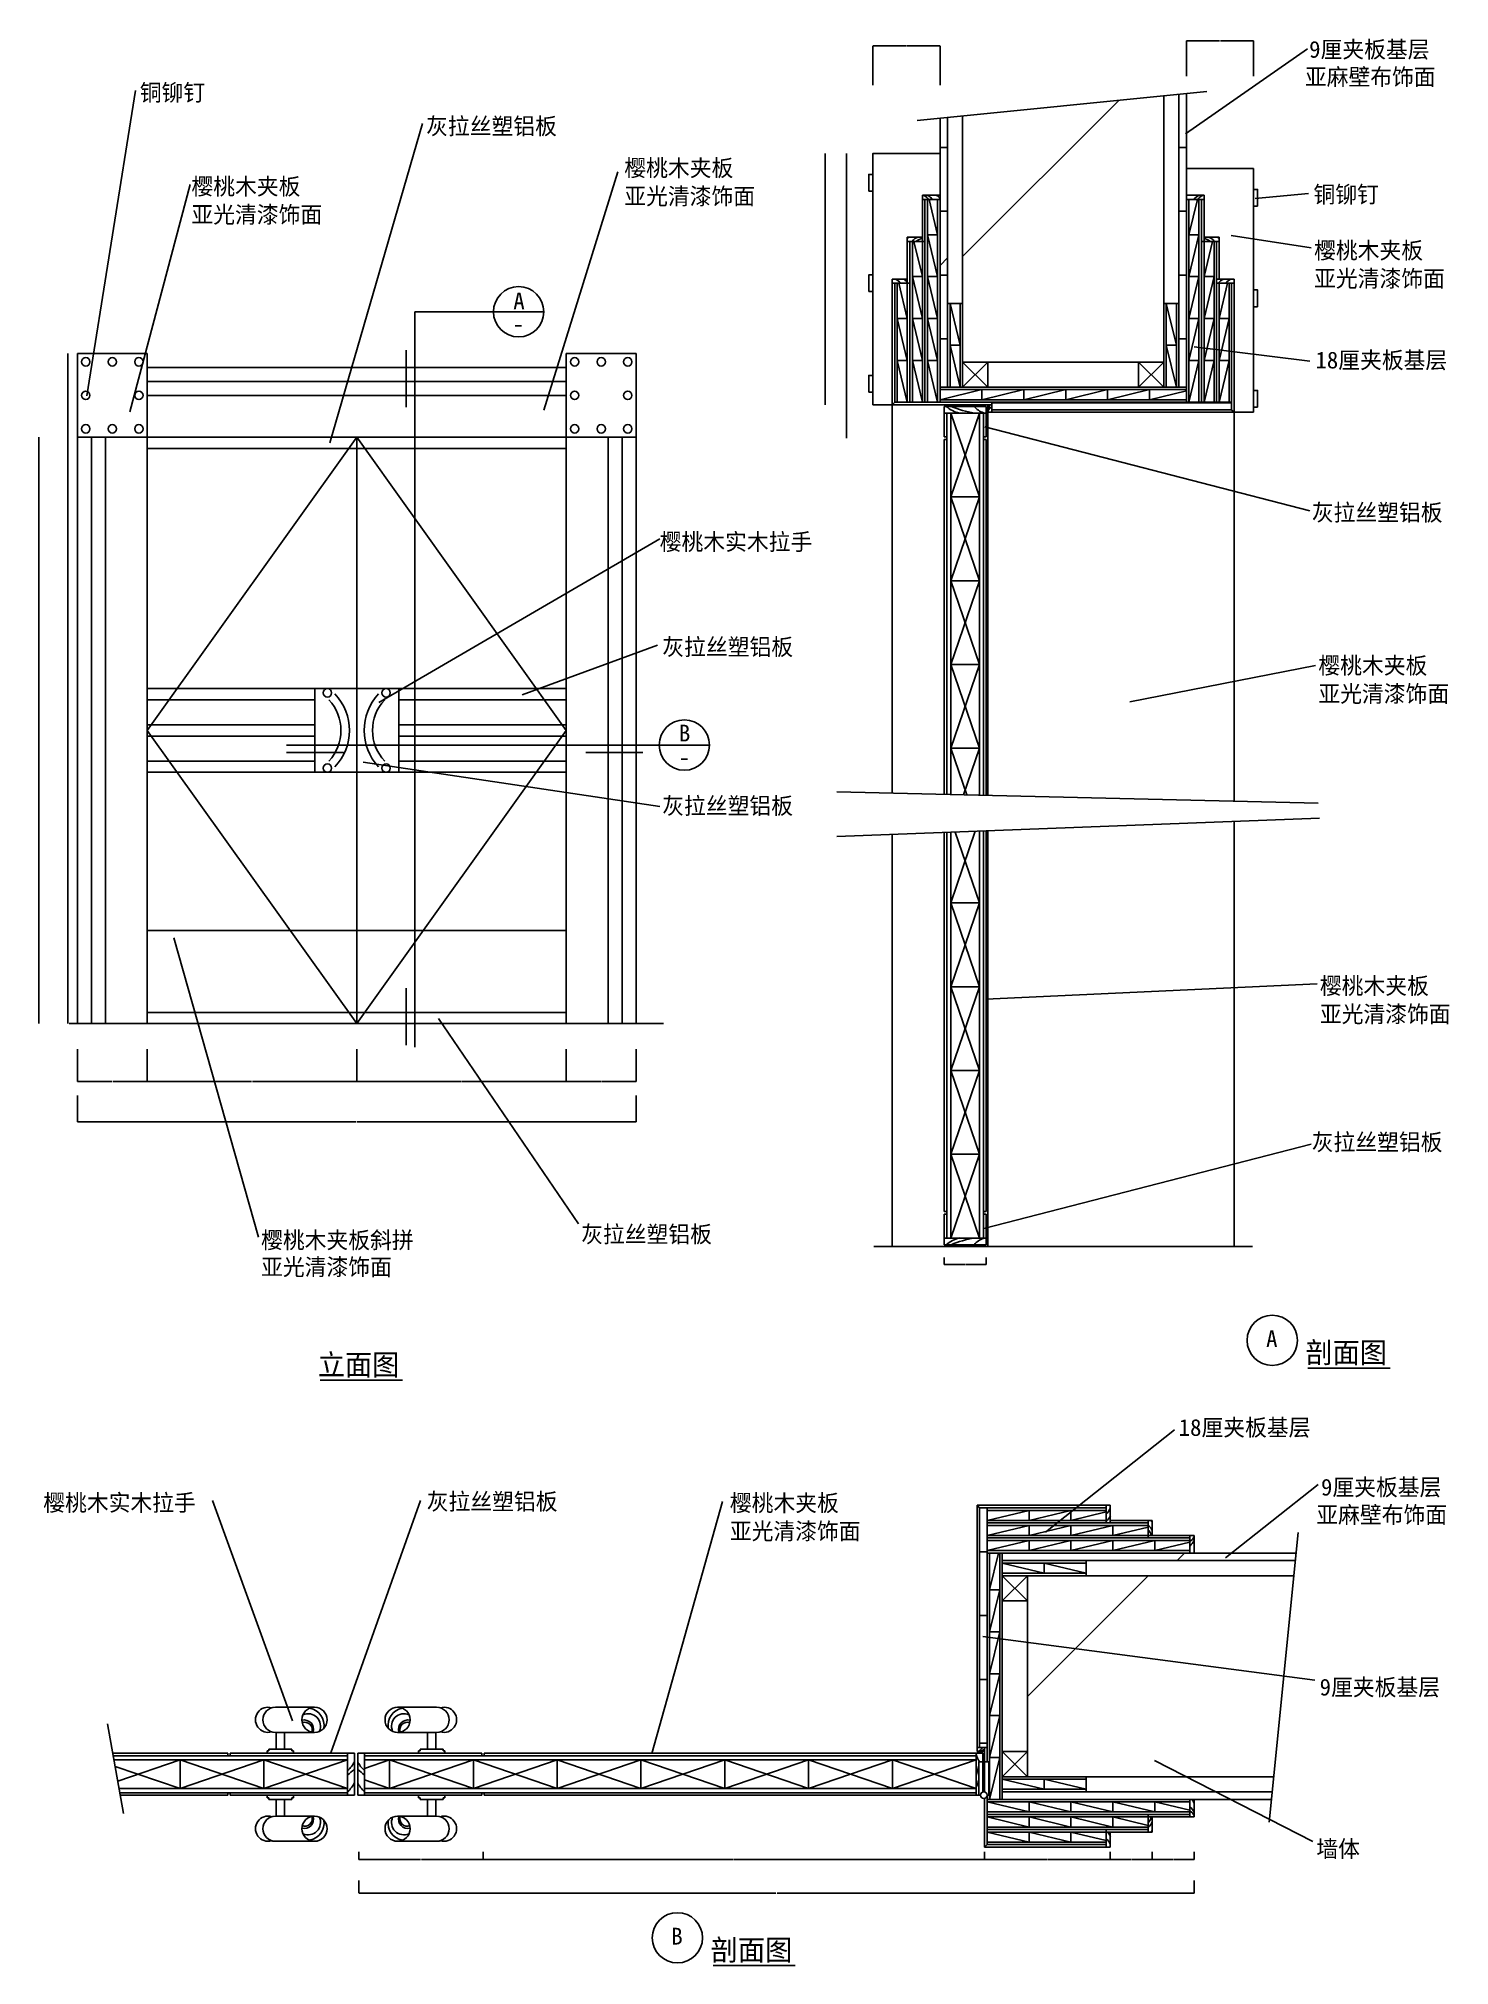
# Model space of a CAD drawing. Header units: metres. Extents: x 237 to 5287, y 119 to 7019.
import ezdxf

# ---------------------------------------------------------------- set-up
doc = ezdxf.new("R2010")
doc.units = ezdxf.units.M
for name, color, linetype in [('2', 2, 'Continuous'), ('3', 3, 'Continuous'), ('4', 4, 'Continuous'), ('7', 7, 'Continuous'), ('BH', 3, 'Continuous'), ('DIM', 3, 'Continuous'), ('TEXT', 3, 'Continuous')]:
    doc.layers.add(name, color=color, linetype=linetype)
doc.dimstyles.get("Standard").update_dxf_attribs({"dimtxt": 2.5, "dimasz": 2.5, "dimexe": 1.25, "dimexo": 0.625, "dimtad": 1, "dimcen": 2.5, "dimazin": 3, "dimtfac": 1, "dimtmove": 0, "dimatfit": 3})

msp = doc.modelspace()

# ---------------------------------------------------------------- texts
at = {"layer": 'DIM'}
for s, p in [('A', (1935.9, 6049.88)), ('-', (1933.57, 5967.71)), ('B', (2528.7, 4502.12)), ('-', (2528.04, 4415.42))]:
    msp.add_text(s, height=60, dxfattribs=at).set_placement(p)
at = {"layer": 'TEXT'}
for s, height, p in [('9厘夹板基层', 60, (4784.71, 6950.59)), ('亚麻壁布饰面', 60, (4769.57, 6851.92)), ('铜铆钉', 60, (598.8, 6795.78)), ('灰拉丝塑铝板', 60, (1623.91, 6675.72)), ('樱桃木夹板', 60, (2333.43, 6525.81)), ('樱桃木夹板', 60, (783.86, 6459.94)), ('亚光清漆饰面', 60, (2333.43, 6424.69)), ('铜铆钉', 60, (4800.28, 6431.32)), ('亚光清漆饰面', 60, (783.86, 6358.81)), ('樱桃木夹板', 60, (4802.55, 6230.88)), ('亚光清漆饰面', 60, (4802.55, 6129.75)), ('18厘夹板基层', 60, (4807.27, 5838.04)), ('灰拉丝塑铝板', 60, (4794.3, 5292.3)), ('樱桃木实木拉手', 60, (2460.08, 5186.95)), ('灰拉丝塑铝板', 60, (2469.35, 4810.8)), ('樱桃木夹板', 60, (4817.9, 4744.22)), ('亚光清漆饰面', 60, (4817.9, 4643.09)), ('灰拉丝塑铝板', 60, (2469.05, 4241.99)), ('樱桃木夹板', 60, (4823.23, 3597.25)), ('亚光清漆饰面', 60, (4823.23, 3496.12)), ('灰拉丝塑铝板', 60, (4793.95, 3037.49)), ('灰拉丝塑铝板', 60, (2178.93, 2707.71)), ('樱桃木夹板斜拼', 60, (1033.13, 2686.71)), ('亚光清漆饰面', 60, (1033.13, 2590.27)), ('A', 60, (4630.61, 2333.33)), ('剖面图', 75, (4771.14, 2276.4)), ('立面图', 75, (1235.78, 2232.62)), ('18厘夹板基层', 60, (4317.62, 2015.5)), ('9厘夹板基层', 60, (4827.18, 1801.67)), ('樱桃木实木拉手', 60, (253.35, 1746.27)), ('灰拉丝塑铝板', 60, (1626.12, 1750.35)), ('樱桃木夹板', 60, (2711.2, 1745.14)), ('亚麻壁布饰面', 60, (4810.53, 1703.01)), ('亚光清漆饰面', 60, (2711.2, 1644.01)), ('9厘夹板基层', 60, (4822.26, 1085.59)), ('墙体', 60, (4810.53, 506.78)), ('B', 60, (2501.46, 193.81)), ('剖面图', 75, (2641.98, 136.88))]:
    msp.add_text(s, height=height, dxfattribs=at).set_placement(p)

# ---------------------------------------------------------------- blocks, each defined once
blk = doc.blocks.new('BH5')
at = {"layer": 'BH'}
for p, q in [((3, 0), (3, 100)), ((15, 0), (15, 100))]:
    blk.add_line(p, q, dxfattribs=at)
blk.add_lwpolyline([(15, 100), (3, 50), (15, 50), (3, 0), (15, 0)], dxfattribs=at)
blk = doc.blocks.new('*D1')
for p, q in [((1383.49, 423.26), (1383.49, 377.85)), ((4372.99, 423.26), (4372.99, 377.85)), ((1383.74, 377.85), (2876.24, 377.85)), ((2880.24, 377.85), (4372.74, 377.85))]:
    blk.add_line(p, q)
at = {"layer": 'Defpoints'}
for p in [(1383.49, 423.26), (4372.99, 423.26), (1383.49, 377.85)]:
    blk.add_point(p, dxfattribs=at)
at = {"layer": '3', "insert": (2878.24, 377.85), "char_height": 1, "attachment_point": 5}
blk.add_mtext('1000', dxfattribs=at)
blk = doc.blocks.new('*D2')
for p, q in [((3622.99, 525.96), (3622.99, 498.26)), ((3623.24, 498.26), (3846.49, 498.26)), ((3849.49, 498.26), (4072.74, 498.26)), ((4072.99, 525.96), (4072.99, 498.26))]:
    blk.add_line(p, q)
at = {"layer": 'Defpoints'}
for p in [(3622.99, 525.96), (3622.99, 498.26), (4072.99, 525.96)]:
    blk.add_point(p, dxfattribs=at)
at = {"layer": 'DIM', "insert": (3847.99, 498.26), "char_height": 1, "attachment_point": 5}
blk.add_mtext('150', dxfattribs=at)
blk = doc.blocks.new('*D3')
for p, q in [((340.85, 4391.6), (340.85, 3941.6)), ((340.6, 3941.6), (340.35, 3941.6)), ((340.85, 3491.6), (340.85, 3941.6)), ((340.85, 3941.6), (340.85, 3941.6)), ((341.1, 3941.6), (341.35, 3941.6))]:
    blk.add_line(p, q)
at = {"layer": 'Defpoints'}
for p in [(340.85, 4391.6), (340.85, 3941.6), (340.85, 3491.6)]:
    blk.add_point(p, dxfattribs=at)
at = {"layer": 'DIM', "insert": (340.85, 3942.725), "char_height": 1, "attachment_point": 5}
blk.add_mtext('0', dxfattribs=at)
blk = doc.blocks.new('*D4')
for p, q in [((237.01, 5591.6), (237.01, 4541.6)), ((236.76, 4541.6), (236.51, 4541.6)), ((237.01, 3491.6), (237.01, 4541.6)), ((237.01, 4541.6), (237.01, 4541.6)), ((237.26, 4541.6), (237.51, 4541.6))]:
    blk.add_line(p, q)
at = {"layer": 'Defpoints'}
for p in [(237.01, 5591.6), (237.01, 4541.6), (237.01, 3491.6)]:
    blk.add_point(p, dxfattribs=at)
at = {"layer": 'DIM', "insert": (237.01, 4542.725), "char_height": 1, "attachment_point": 5}
blk.add_mtext('0', dxfattribs=at)
blk = doc.blocks.new('*D5')
for p, q in [((625.57, 3400.59), (625.57, 3284.95)), ((1375.57, 3400.59), (1375.57, 3284.95)), ((625.82, 3284.95), (999.07, 3284.95)), ((1002.07, 3284.95), (1375.32, 3284.95))]:
    blk.add_line(p, q)
at = {"layer": 'Defpoints'}
for p in [(625.57, 3400.59), (1375.57, 3400.59), (625.57, 3284.95)]:
    blk.add_point(p, dxfattribs=at)
at = {"layer": 'DIM', "insert": (1000.57, 3284.95), "char_height": 1, "attachment_point": 5}
blk.add_mtext('750', dxfattribs=at)
blk = doc.blocks.new('*D6')
for p, q in [((375.57, 3234.55), (375.57, 3139.93)), ((2375.57, 3234.55), (2375.57, 3139.93)), ((375.82, 3139.93), (1373.57, 3139.93)), ((1377.57, 3139.93), (2375.32, 3139.93))]:
    blk.add_line(p, q)
at = {"layer": 'Defpoints'}
for p in [(375.57, 3234.55), (2375.57, 3234.55), (375.57, 3139.93)]:
    blk.add_point(p, dxfattribs=at)
at = {"layer": 'DIM', "insert": (1375.57, 3139.93), "char_height": 1, "attachment_point": 5}
blk.add_mtext('2000', dxfattribs=at)
blk = doc.blocks.new('*D7')
for p, q in [((375.57, 3400.59), (375.57, 3284.95)), ((625.57, 3400.59), (625.57, 3284.95)), ((375.82, 3284.95), (499.07, 3284.95)), ((502.07, 3284.95), (625.32, 3284.95))]:
    blk.add_line(p, q)
at = {"layer": 'Defpoints'}
for p in [(375.57, 3400.59), (625.57, 3400.59), (375.57, 3284.95)]:
    blk.add_point(p, dxfattribs=at)
at = {"layer": 'DIM', "insert": (500.57, 3284.95), "char_height": 1, "attachment_point": 5}
blk.add_mtext('250', dxfattribs=at)
blk = doc.blocks.new('*D8')
for p, q in [((2723.74, 498.26), (1827.24, 498.26)), ((1827.49, 525.96), (1827.49, 498.26)), ((3623.24, 498.26), (2726.74, 498.26)), ((3622.99, 525.96), (3622.99, 498.26))]:
    blk.add_line(p, q)
at = {"layer": 'Defpoints'}
for p in [(1827.49, 525.96), (3622.99, 525.96), (3622.99, 498.26)]:
    blk.add_point(p, dxfattribs=at)
at = {"layer": 'DIM', "insert": (2725.24, 498.26), "char_height": 1, "attachment_point": 5}
blk.add_mtext('600', dxfattribs=at)
blk = doc.blocks.new('*D9')
for p, q in [((1603.99, 498.26), (1383.24, 498.26)), ((1383.49, 525.96), (1383.49, 498.26)), ((1827.74, 498.26), (1606.99, 498.26)), ((1827.49, 525.96), (1827.49, 498.26))]:
    blk.add_line(p, q)
at = {"layer": 'Defpoints'}
for p in [(1383.49, 525.96), (1827.49, 525.96), (1827.49, 498.26)]:
    blk.add_point(p, dxfattribs=at)
at = {"layer": 'DIM', "insert": (1605.49, 498.26), "char_height": 1, "attachment_point": 5}
blk.add_mtext('150', dxfattribs=at)
blk = doc.blocks.new('*D10')
for p, q in [((1375.57, 3400.59), (1375.57, 3284.95)), ((2125.57, 3400.59), (2125.57, 3284.95)), ((1375.82, 3284.95), (1749.07, 3284.95)), ((1752.07, 3284.95), (2125.32, 3284.95))]:
    blk.add_line(p, q)
at = {"layer": 'Defpoints'}
for p in [(1375.57, 3400.59), (2125.57, 3400.59), (1375.57, 3284.95)]:
    blk.add_point(p, dxfattribs=at)
at = {"layer": 'DIM', "insert": (1750.57, 3284.95), "char_height": 1, "attachment_point": 5}
blk.add_mtext('750', dxfattribs=at)
blk = doc.blocks.new('*D11')
for p, q in [((2125.57, 3400.59), (2125.57, 3284.95)), ((2375.57, 3400.59), (2375.57, 3284.95)), ((2125.82, 3284.95), (2249.07, 3284.95)), ((2252.07, 3284.95), (2375.32, 3284.95))]:
    blk.add_line(p, q)
at = {"layer": 'Defpoints'}
for p in [(2125.57, 3400.59), (2375.57, 3400.59), (2125.57, 3284.95)]:
    blk.add_point(p, dxfattribs=at)
at = {"layer": 'DIM', "insert": (2250.57, 3284.95), "char_height": 1, "attachment_point": 5}
blk.add_mtext('250', dxfattribs=at)
blk = doc.blocks.new('*D12')
for p, q in [((3478.36, 2653.96), (3478.36, 2629.39)), ((3478.61, 2629.39), (3552.36, 2629.39)), ((3554.36, 2629.39), (3628.11, 2629.39)), ((3628.36, 2653.96), (3628.36, 2629.39))]:
    blk.add_line(p, q)
at = {"layer": 'Defpoints'}
for p in [(3478.36, 2653.96), (3478.36, 2629.39), (3628.36, 2653.96)]:
    blk.add_point(p, dxfattribs=at)
at = {"layer": 'DIM', "insert": (3553.36, 2629.39), "char_height": 1, "attachment_point": 5}
blk.add_mtext('50', dxfattribs=at)
blk = doc.blocks.new('*D13')
for p, q in [((340.85, 5591.6), (340.85, 5141.6)), ((340.6, 5141.6), (340.35, 5141.6)), ((340.85, 4691.6), (340.85, 5141.6)), ((340.85, 5141.6), (340.85, 5141.6)), ((341.1, 5141.6), (341.35, 5141.6))]:
    blk.add_line(p, q)
at = {"layer": 'Defpoints'}
for p in [(340.85, 5591.6), (340.85, 5141.6), (340.85, 4691.6)]:
    blk.add_point(p, dxfattribs=at)
at = {"layer": 'DIM', "insert": (340.85, 5142.725), "char_height": 1, "attachment_point": 5}
blk.add_mtext('0', dxfattribs=at)
blk = doc.blocks.new('*D14')
for p, q in [((340.85, 4691.6), (340.85, 4541.6)), ((340.6, 4541.6), (340.35, 4541.6)), ((340.85, 4391.6), (340.85, 4541.6)), ((340.85, 4541.6), (340.85, 4541.6)), ((341.1, 4541.6), (341.35, 4541.6))]:
    blk.add_line(p, q)
at = {"layer": 'Defpoints'}
for p in [(340.85, 4691.6), (340.85, 4541.6), (340.85, 4391.6)]:
    blk.add_point(p, dxfattribs=at)
at = {"layer": 'DIM', "insert": (340.85, 4542.725), "char_height": 1, "attachment_point": 5}
blk.add_mtext('0', dxfattribs=at)
blk = doc.blocks.new('*D15')
for p, q in [((340.85, 5891.6), (340.85, 5741.6)), ((340.6, 5741.6), (340.35, 5741.6)), ((340.85, 5591.6), (340.85, 5741.6)), ((340.85, 5741.6), (340.85, 5741.6)), ((341.1, 5741.6), (341.35, 5741.6))]:
    blk.add_line(p, q)
at = {"layer": 'Defpoints'}
for p in [(340.85, 5891.6), (340.85, 5741.6), (340.85, 5591.6)]:
    blk.add_point(p, dxfattribs=at)
at = {"layer": 'DIM', "insert": (340.85, 5742.725), "char_height": 1, "attachment_point": 5}
blk.add_mtext('0', dxfattribs=at)
blk = doc.blocks.new('*D16')
for p, q in [((625.32, 5866.6), (625.07, 5866.6)), ((625.57, 5891.6), (625.57, 5866.6)), ((625.57, 5841.6), (625.57, 5866.6)), ((625.57, 5866.6), (625.57, 5866.6)), ((625.82, 5866.6), (626.07, 5866.6))]:
    blk.add_line(p, q)
at = {"layer": 'Defpoints'}
for p in [(625.57, 5891.6), (625.57, 5866.6), (625.57, 5841.6)]:
    blk.add_point(p, dxfattribs=at)
at = {"layer": 'DIM', "insert": (625.57, 5867.725), "char_height": 1, "attachment_point": 5}
blk.add_mtext('0', dxfattribs=at)
blk = doc.blocks.new('*D17')
for p, q in [((3128.53, 6307.95), (3128.53, 6232.95)), ((3128.28, 6232.95), (3128.03, 6232.95)), ((3128.53, 6157.95), (3128.53, 6232.95)), ((3128.53, 6232.95), (3128.53, 6232.95)), ((3128.78, 6232.95), (3129.03, 6232.95))]:
    blk.add_line(p, q)
at = {"layer": 'Defpoints'}
for p in [(3128.53, 6307.95), (3128.53, 6232.95), (3128.53, 6157.95)]:
    blk.add_point(p, dxfattribs=at)
at = {"layer": 'DIM', "insert": (3128.53, 6234.075), "char_height": 1, "attachment_point": 5}
blk.add_mtext('50', dxfattribs=at)
blk = doc.blocks.new('*D18')
for p, q in [((3052.78, 6607.95), (3052.78, 6157.95)), ((3051.71, 6157.95), (3051.46, 6157.95)), ((3051.96, 5707.95), (3051.96, 6157.95)), ((3052.78, 6157.95), (3051.96, 6157.95)), ((3053.03, 6157.95), (3053.28, 6157.95))]:
    blk.add_line(p, q)
at = {"layer": 'Defpoints'}
for p in [(3052.78, 6607.95), (3052.78, 6157.95), (3051.96, 5707.95)]:
    blk.add_point(p, dxfattribs=at)
at = {"layer": 'DIM', "insert": (3052.37, 6156.825), "char_height": 1, "attachment_point": 5}
blk.add_mtext('300', dxfattribs=at)
blk = doc.blocks.new('*D19')
for p, q in [((3128.53, 5707.95), (3128.53, 5647.95)), ((3128.28, 5647.95), (3128.03, 5647.95)), ((3128.53, 5587.95), (3128.53, 5647.95)), ((3128.53, 5647.95), (3128.53, 5647.95)), ((3128.78, 5647.95), (3129.03, 5647.95))]:
    blk.add_line(p, q)
at = {"layer": 'Defpoints'}
for p in [(3128.53, 5707.95), (3128.53, 5647.95), (3128.53, 5587.95)]:
    blk.add_point(p, dxfattribs=at)
at = {"layer": 'DIM', "insert": (3128.53, 5649.075), "char_height": 1, "attachment_point": 5}
blk.add_mtext('40', dxfattribs=at)
blk = doc.blocks.new('*D20')
for p, q in [((3128.53, 6157.95), (3128.53, 5932.95)), ((3128.28, 5932.95), (3128.03, 5932.95)), ((3128.53, 5707.95), (3128.53, 5932.95)), ((3128.53, 5932.95), (3128.53, 5932.95)), ((3128.78, 5932.95), (3129.03, 5932.95))]:
    blk.add_line(p, q)
at = {"layer": 'Defpoints'}
for p in [(3128.53, 6157.95), (3128.53, 5932.95), (3128.53, 5707.95)]:
    blk.add_point(p, dxfattribs=at)
at = {"layer": 'DIM', "insert": (3128.53, 5934.075), "char_height": 1, "attachment_point": 5}
blk.add_mtext('150', dxfattribs=at)
blk = doc.blocks.new('*D21')
for p, q in [((3128.53, 6607.95), (3128.53, 6532.95)), ((3128.28, 6532.95), (3128.03, 6532.95)), ((3128.53, 6457.95), (3128.53, 6532.95)), ((3128.53, 6532.95), (3128.53, 6532.95)), ((3128.78, 6532.95), (3129.03, 6532.95))]:
    blk.add_line(p, q)
at = {"layer": 'Defpoints'}
for p in [(3128.53, 6607.95), (3128.53, 6532.95), (3128.53, 6457.95)]:
    blk.add_point(p, dxfattribs=at)
at = {"layer": 'DIM', "insert": (3128.53, 6534.075), "char_height": 1, "attachment_point": 5}
blk.add_mtext('50', dxfattribs=at)
blk = doc.blocks.new('*D22')
for p, q in [((3128.53, 6457.95), (3128.53, 6382.95)), ((3128.28, 6382.95), (3128.03, 6382.95)), ((3128.53, 6307.95), (3128.53, 6382.95)), ((3128.53, 6382.95), (3128.53, 6382.95)), ((3128.78, 6382.95), (3129.03, 6382.95))]:
    blk.add_line(p, q)
at = {"layer": 'Defpoints'}
for p in [(3128.53, 6457.95), (3128.53, 6382.95), (3128.53, 6307.95)]:
    blk.add_point(p, dxfattribs=at)
at = {"layer": 'DIM', "insert": (3128.53, 6384.075), "char_height": 1, "attachment_point": 5}
blk.add_mtext('50', dxfattribs=at)
blk = doc.blocks.new('*D23')
for p, q in [((3223.36, 6852.54), (3223.36, 6993.09)), ((3223.61, 6993.09), (3341.86, 6993.09)), ((3344.86, 6993.09), (3463.11, 6993.09)), ((3463.36, 6852.54), (3463.36, 6993.09))]:
    blk.add_line(p, q)
at = {"layer": 'Defpoints'}
for p in [(3223.36, 6993.09), (3223.36, 6852.54), (3463.36, 6852.54)]:
    blk.add_point(p, dxfattribs=at)
at = {"layer": 'DIM', "insert": (3343.36, 6993.09), "char_height": 1, "attachment_point": 5}
blk.add_mtext('240', dxfattribs=at)
blk = doc.blocks.new('*D24')
for p, q in [((4072.99, 525.96), (4072.99, 498.26)), ((4073.24, 498.26), (4146.99, 498.26)), ((4148.99, 498.26), (4222.74, 498.26)), ((4222.99, 525.96), (4222.99, 498.26))]:
    blk.add_line(p, q)
at = {"layer": 'Defpoints'}
for p in [(4072.99, 525.96), (4072.99, 498.26), (4222.99, 525.96)]:
    blk.add_point(p, dxfattribs=at)
at = {"layer": 'DIM', "insert": (4147.99, 498.26), "char_height": 1, "attachment_point": 5}
blk.add_mtext('50', dxfattribs=at)
blk = doc.blocks.new('*D25')
for p, q in [((4222.99, 525.96), (4222.99, 498.26)), ((4223.24, 498.26), (4296.99, 498.26)), ((4298.99, 498.26), (4372.74, 498.26)), ((4372.99, 525.96), (4372.99, 498.26))]:
    blk.add_line(p, q)
at = {"layer": 'Defpoints'}
for p in [(4222.99, 525.96), (4222.99, 498.26), (4372.99, 525.96)]:
    blk.add_point(p, dxfattribs=at)
at = {"layer": 'DIM', "insert": (4297.99, 498.26), "char_height": 1, "attachment_point": 5}
blk.add_mtext('50', dxfattribs=at)
blk = doc.blocks.new('*D26')
for p, q in [((4463.86, 7010.93), (4345.11, 7010.93)), ((4345.36, 6884.44), (4345.36, 7010.93)), ((4585.61, 7010.93), (4466.86, 7010.93)), ((4585.36, 6884.44), (4585.36, 7010.93))]:
    blk.add_line(p, q)
at = {"layer": 'Defpoints'}
for p in [(4585.36, 7010.93), (4345.36, 6884.44), (4585.36, 6884.44)]:
    blk.add_point(p, dxfattribs=at)
at = {"layer": 'DIM', "insert": (4465.36, 7010.93), "char_height": 1, "attachment_point": 5}
blk.add_mtext('240', dxfattribs=at)

# ---------------------------------------------------------------- dimensions: what is measured, and where the dimension line sits
at = {"layer": '3'}
dim = msp.add_linear_dim(base=(1383.49, 377.85), p1=(1383.49, 423.26), p2=(4372.99, 423.26), text='1000', dimstyle='Standard', dxfattribs=at)
dim.commit()
dim.dimension.update_dxf_attribs({"geometry": '*D1', "text_midpoint": (2878.24, 377.85)})
at = {"layer": 'DIM'}
for base, p1, p2, picture, middle in [((3223.36, 6993.09), (3223.36, 6852.54), (3463.36, 6852.54), '*D23', (3343.36, 6993.09)), ((4585.36, 7010.93), (4585.36, 6884.44), (4345.36, 6884.44), '*D26', (4465.36, 7010.93)), ((340.85, 5741.6), (340.85, 5891.6), (340.85, 5591.6), '*D15', (340.85, 5742.725)), ((625.57, 5866.6), (625.57, 5841.6), (625.57, 5891.6), '*D16', (625.57, 5867.725)), ((237.01, 4541.6), (237.01, 5591.6), (237.01, 3491.6), '*D4', (237.01, 4542.725)), ((340.85, 5141.6), (340.85, 5591.6), (340.85, 4691.6), '*D13', (340.85, 5142.725)), ((340.85, 4541.6), (340.85, 4691.6), (340.85, 4391.6), '*D14', (340.85, 4542.725)), ((340.85, 3941.6), (340.85, 4391.6), (340.85, 3491.6), '*D3', (340.85, 3942.725)), ((375.57, 3284.95), (375.57, 3400.59), (625.57, 3400.59), '*D7', (500.57, 3284.95)), ((625.57, 3284.95), (625.57, 3400.59), (1375.57, 3400.59), '*D5', (1000.57, 3284.95)), ((1375.57, 3284.95), (1375.57, 3400.59), (2125.57, 3400.59), '*D10', (1750.57, 3284.95)), ((2125.57, 3284.95), (2125.57, 3400.59), (2375.57, 3400.59), '*D11', (2250.57, 3284.95)), ((375.57, 3139.93), (375.57, 3234.55), (2375.57, 3234.55), '*D6', (1375.57, 3139.93))]:
    dim = msp.add_linear_dim(base=base, p1=p1, p2=p2, dimstyle='Standard', dxfattribs=at)
    dim.commit()
    dim.dimension.update_dxf_attribs({"geometry": picture, "text_midpoint": middle})
for base, p1, p2, text, picture, middle in [((3052.78, 6157.95), (3052.78, 6607.95), (3051.96, 5707.95), '300', '*D18', (3052.37, 6156.825)), ((3128.53, 6532.95), (3128.53, 6607.95), (3128.53, 6457.95), '50', '*D21', (3128.53, 6534.075)), ((3128.53, 6382.95), (3128.53, 6457.95), (3128.53, 6307.95), '50', '*D22', (3128.53, 6384.075)), ((3128.53, 6232.95), (3128.53, 6307.95), (3128.53, 6157.95), '50', '*D17', (3128.53, 6234.075)), ((3128.53, 5932.95), (3128.53, 6157.95), (3128.53, 5707.95), '150', '*D20', (3128.53, 5934.075)), ((3128.53, 5647.95), (3128.53, 5707.95), (3128.53, 5587.95), '40', '*D19', (3128.53, 5649.075)), ((3478.36, 2629.39), (3478.36, 2653.96), (3628.36, 2653.96), '50', '*D12', (3553.36, 2629.39)), ((1827.49, 498.26), (1827.49, 525.96), (1383.49, 525.96), '150', '*D9', (1605.49, 498.26)), ((3622.99, 498.26), (3622.99, 525.96), (1827.49, 525.96), '600', '*D8', (2725.24, 498.26)), ((3622.99, 498.26), (3622.99, 525.96), (4072.99, 525.96), '150', '*D2', (3847.99, 498.26)), ((4072.99, 498.26), (4072.99, 525.96), (4222.99, 525.96), '50', '*D24', (4147.99, 498.26)), ((4222.99, 498.26), (4222.99, 525.96), (4372.99, 525.96), '50', '*D25', (4297.99, 498.26))]:
    dim = msp.add_linear_dim(base=base, p1=p1, p2=p2, text=text, dimstyle='Standard', dxfattribs=at)
    dim.commit()
    dim.dimension.update_dxf_attribs({"geometry": picture, "text_midpoint": middle})

# ---------------------------------------------------------------- hatches: boundary and pattern name
at = {"layer": '3'}
h = msp.add_hatch(dxfattribs=at)
h.set_pattern_fill('ANSI31', scale=600)
h.paths.add_polyline_path([(4264.36, 6814.7), (3544.36, 6742.57), (3544.36, 5860.95), (4264.36, 5860.95)])
h = msp.add_hatch(dxfattribs=at)
h.set_pattern_fill('ANSI31', scale=600)
h.paths.add_polyline_path([(3775.99, 1514.71), (3775.99, 794.71), (4657.62, 794.71), (4729.75, 1514.71)])
at = {"layer": 'BH'}
h = msp.add_hatch(dxfattribs=at)
h.set_pattern_fill('DOLMIT', scale=36)
h.paths.add_polyline_path([(4345.36, 6822.82), (4318.36, 6820.11), (4318.36, 5770.95), (4345.36, 5770.95)])
h.paths.add_polyline_path([(3463.36, 5770.95), (3490.36, 5770.95), (3490.36, 6737.16), (3463.36, 6734.46)])
h = msp.add_hatch(dxfattribs=at)
h.set_pattern_fill('DOLMIT', scale=36)
h.paths.add_polyline_path([(3649.36, 5716.95), (3649.36, 5689.95), (4507.36, 5689.95), (4507.36, 5716.95)])
h = msp.add_hatch(dxfattribs=at)
h.set_pattern_fill('AR-RROOF', scale=300)
h.paths.add_polyline_path([(1375.57, 5551.6), (1353.05, 5551.6), (733.61, 4691.6), (1375.57, 4691.6)])
h.paths.add_polyline_path([(1353.05, 5551.6), (625.57, 5551.6), (625.57, 4691.6), (733.61, 4691.6)])
h = msp.add_hatch(dxfattribs=at)
h.set_pattern_fill('AR-RROOF', scale=300)
h.paths.add_polyline_path([(2125.57, 5551.6), (1583.54, 5551.6), (1583.54, 5294.12), (2017.52, 4691.6), (2125.57, 4691.6)])
h.paths.add_polyline_path([(1583.54, 5294.12), (1583.54, 4691.6), (2017.52, 4691.6)])
h.paths.add_polyline_path([(1583.54, 5294.12), (1398.08, 5551.6), (1375.57, 5551.6), (1375.57, 4691.6), (1583.54, 4691.6)])
h = msp.add_hatch(dxfattribs=at)
h.set_pattern_fill('AR-RROOF', scale=300)
h.paths.add_polyline_path([(1225.57, 4651.6), (704.8, 4651.6), (639.97, 4561.6), (1225.57, 4561.6)])
h = msp.add_hatch(dxfattribs=at)
h.set_pattern_fill('AR-RROOF', scale=300)
h.paths.add_polyline_path([(2046.33, 4651.6), (1583.54, 4651.6), (1583.54, 4561.6), (2111.16, 4561.6)])
h.paths.add_polyline_path([(2125.57, 4651.6), (2046.33, 4651.6), (2111.16, 4561.6), (2125.57, 4561.6)])
h = msp.add_hatch(dxfattribs=at)
h.set_pattern_fill('AR-RROOF', scale=300)
h.paths.add_polyline_path([(1375.57, 4391.6), (732.71, 4391.6), (1346.99, 3531.6), (1375.57, 3531.6)])
h.paths.add_polyline_path([(732.71, 4391.6), (625.57, 4391.6), (625.57, 3531.6), (1346.99, 3531.6)])
h.paths.add_polyline_path([(1225.57, 4521.6), (639.85, 4521.6), (704.14, 4431.6), (1225.57, 4431.6)])
h.paths.add_polyline_path([(639.85, 4521.6), (625.57, 4521.6), (625.57, 4431.6), (704.14, 4431.6)])
h = msp.add_hatch(dxfattribs=at)
h.set_pattern_fill('AR-RROOF', scale=300)
h.paths.add_polyline_path([(2088.19, 4489.28), (1583.54, 4489.28), (1583.54, 4431.6), (2046.99, 4431.6)])
h.paths.add_polyline_path([(1583.54, 4489.28), (1525.57, 4489.28), (1525.57, 4431.6), (1583.54, 4431.6)])
h.paths.add_polyline_path([(1583.54, 4521.6), (1525.57, 4521.6), (1525.57, 4489.28), (1583.54, 4489.28)])
h.paths.add_polyline_path([(2111.28, 4521.6), (1583.54, 4521.6), (1583.54, 4489.28), (2088.19, 4489.28)])
h.paths.add_polyline_path([(2125.57, 4489.28), (2088.19, 4489.28), (2046.99, 4431.6), (2125.57, 4431.6)])
h = msp.add_hatch(dxfattribs=at)
h.set_pattern_fill('AR-RROOF', scale=300)
h.paths.add_polyline_path([(2018.42, 4391.6), (1583.54, 4391.6), (1583.54, 3782.76)])
h.paths.add_polyline_path([(1583.54, 4391.6), (1375.57, 4391.6), (1375.57, 3531.6), (1404.14, 3531.6), (1583.54, 3782.76)])
h.paths.add_polyline_path([(2125.57, 4391.6), (2018.42, 4391.6), (1583.54, 3782.76), (1583.54, 3531.6), (2125.57, 3531.6)])
h.paths.add_polyline_path([(1583.54, 3782.76), (1404.14, 3531.6), (1583.54, 3531.6)])
h = msp.add_hatch(dxfattribs=at)
h.set_pattern_fill('DOLMIT', scale=36)
h.paths.add_polyline_path([(3604.99, 899.71), (3631.99, 899.71), (3631.99, 1757.71), (3604.99, 1757.71)])
h = msp.add_hatch(dxfattribs=at)
h.set_pattern_fill('DOLMIT', scale=36)
h.paths.add_polyline_path([(3685.99, 1595.71), (3685.99, 1568.71), (4735.16, 1568.71), (4737.86, 1595.71)])
h.paths.add_polyline_path([(4649.5, 713.71), (4652.21, 740.71), (3685.99, 740.71), (3685.99, 713.71)])
h = msp.add_hatch(dxfattribs=at)
h.set_pattern_fill('ANSI32', scale=50)
h.paths.add_polyline_path([(3601.99, 848.71), (3616.99, 848.71), (3616.99, 740.33, 0.34), (3607.99, 728.71), (3601.99, 728.71)])
h.paths.add_polyline_path([(3622.99, 848.71), (3637.99, 848.71), (3637.99, 728.71), (3631.99, 728.71, 0.34), (3622.99, 740.33)])

# ---------------------------------------------------------------- linework, layer by layer
at = {"layer": '2'}
for p, q in [((4264.36, 5860.95), (4264.36, 6814.7)), ((3544.36, 5860.95), (3544.36, 6742.57)), ((3544.36, 5860.95), (4264.36, 5860.95)), ((346.63, 3491.6), (2473.29, 3491.6)), ((3226.23, 2694.01), (4582.5, 2694.01)), ((3775.99, 1514.71), (4729.75, 1514.71)), ((3775.99, 794.71), (3775.99, 1514.71)), ((3775.99, 794.71), (4657.62, 794.71))]:
    msp.add_line(p, q, dxfattribs=at)
at = {"layer": '3'}
for p, q in [((3381.48, 6726.25), (4419.02, 6830.2)), ((3544.36, 5770.95), (3634.36, 5860.95)), ((3544.36, 5860.95), (3634.36, 5770.95)), ((4264.36, 5860.95), (4174.36, 5770.95)), ((4264.36, 5770.95), (4174.36, 5860.95)), ((3502.36, 5377.95), (3604.36, 5677.95)), ((3502.36, 5677.95), (3604.36, 5377.95)), ((3634.36, 5680.95), (3634.36, 4308.82)), ((3502.36, 5077.95), (3604.36, 5377.95)), ((3502.36, 5377.95), (3604.36, 5077.95)), ((3502.36, 4777.95), (3604.36, 5077.95)), ((3502.36, 5077.95), (3604.36, 4777.95)), ((3502.36, 4777.95), (3604.36, 4477.95)), ((3502.36, 4477.95), (3604.36, 4777.95)), ((3502.36, 4477.95), (3559.27, 4310.56)), ((3547.54, 4310.84), (3604.36, 4477.95)), ((3094.48, 4321.35), (4817.03, 4281.39)), ((3094.48, 4161.53), (4821.5, 4227.5)), ((3502.36, 3924.01), (3589.55, 4180.44)), ((3518.11, 4177.71), (3604.36, 3924.01)), ((3634.36, 4182.15), (3634.36, 2694.01)), ((3502.36, 3624.01), (3604.36, 3924.01)), ((3502.36, 3924.01), (3604.36, 3624.01)), ((3502.36, 3324.01), (3604.36, 3624.01)), ((3502.36, 3624.01), (3604.36, 3324.01)), ((3502.36, 3024.01), (3604.36, 3324.01)), ((3502.36, 3324.01), (3604.36, 3024.01)), ((3502.36, 2724.01), (3604.36, 3024.01)), ((3502.36, 3024.01), (3604.36, 2724.01)), ((4641.3, 631.83), (4745.24, 1669.37)), ((3775.99, 1514.71), (3685.99, 1424.71)), ((3685.99, 1514.71), (3775.99, 1424.71)), ((483.25, 984.07), (540.95, 663.52)), ((510.67, 831.7), (742.99, 752.71)), ((520.17, 778.95), (742.99, 854.71)), ((742.99, 854.71), (1042.99, 752.71)), ((742.99, 752.71), (1042.99, 854.71)), ((1042.99, 854.71), (1342.99, 752.71)), ((1042.99, 752.71), (1342.99, 854.71)), ((1402.99, 824.11), (1492.99, 854.71)), ((1792.99, 752.71), (1492.99, 854.71)), ((1492.99, 752.71), (1792.99, 854.71)), ((1792.99, 752.71), (2092.99, 854.71)), ((2092.99, 752.71), (1792.99, 854.71)), ((2092.99, 752.71), (2392.99, 854.71)), ((2392.99, 752.71), (2092.99, 854.71)), ((2392.99, 752.71), (2692.99, 854.71)), ((2692.99, 752.71), (2392.99, 854.71)), ((2692.99, 752.71), (2992.99, 854.71)), ((2992.99, 752.71), (2692.99, 854.71)), ((2992.99, 752.71), (3292.99, 854.71)), ((3292.99, 752.71), (2992.99, 854.71)), ((3292.99, 752.71), (3592.99, 854.71)), ((3592.99, 752.71), (3292.99, 854.71)), ((3685.99, 794.71), (3775.99, 884.71)), ((3775.99, 794.71), (3685.99, 884.71)), ((1492.99, 752.71), (1402.99, 783.31))]:
    msp.add_line(p, q, dxfattribs=at)
msp.add_lwpolyline([(1375.57, 5591.6), (2125.57, 4541.6), (1375.57, 3491.6), (625.57, 4541.6), (1375.57, 5591.6)], dxfattribs=at)
at = {"layer": '4'}
for p, q in [((4345.36, 5770.95), (4345.36, 6822.82)), ((3463.36, 5770.95), (3463.36, 6734.46)), ((4585.36, 6553.95), (4345.36, 6553.95)), ((4585.36, 5680.95), (4585.36, 6553.95)), ((3400.36, 6307.95), (3400.36, 6457.95)), ((3400.36, 6457.95), (3463.36, 6457.95)), ((4408.36, 6457.95), (4345.36, 6457.95)), ((4408.36, 6307.95), (4408.36, 6457.95)), ((3346.36, 6142.95), (3346.36, 6307.95)), ((3346.36, 6307.95), (3400.36, 6307.95)), ((4462.36, 6307.95), (4408.36, 6307.95)), ((4462.36, 6157.95), (4462.36, 6307.95)), ((3292.36, 6157.95), (3346.36, 6157.95)), ((3292.36, 6142.95), (3292.36, 6157.95)), ((3292.36, 5707.95), (3292.36, 6142.95)), ((4516.36, 6157.95), (4453.36, 6157.95)), ((4516.36, 6142.95), (4516.36, 6157.95)), ((4516.36, 6142.95), (4516.36, 6157.95)), ((4516.36, 5707.95), (4516.36, 6142.95)), ((4516.36, 5680.95), (4516.36, 6142.95)), ((375.57, 5891.6), (375.57, 3491.6)), ((625.57, 5891.6), (375.57, 5891.6)), ((625.57, 5891.6), (625.57, 3491.6)), ((2125.57, 5891.6), (2125.57, 3491.6)), ((2375.57, 5891.6), (2125.57, 5891.6)), ((2375.57, 5891.6), (2375.57, 3491.6)), ((2125.57, 5841.6), (625.57, 5841.6)), ((3274.36, 5707.95), (3634.36, 5707.95)), ((3292.36, 5707.95), (3292.36, 4316.76)), ((3478.36, 5592.45), (3478.36, 5701.95)), ((3478.36, 5701.95), (3628.36, 5701.95)), ((3628.36, 5592.45), (3628.36, 5701.95)), ((3634.36, 5680.95), (3634.36, 5707.95)), ((3634.36, 5680.95), (4534.36, 5680.95)), ((4516.36, 5680.95), (4516.36, 4288.37)), ((4534.36, 5680.95), (4585.36, 5680.95)), ((2375.57, 5591.6), (375.57, 5591.6)), ((3478.36, 5592.45), (3487.36, 5592.45)), ((3628.36, 5592.45), (3619.36, 5592.45)), ((3478.36, 4312.44), (3478.36, 5583.45)), ((3478.36, 5583.45), (3487.36, 5583.45)), ((3628.36, 5583.45), (3619.36, 5583.45)), ((3628.36, 4308.96), (3628.36, 5583.45)), ((4516.36, 4215.84), (4516.36, 2694.01)), ((3292.36, 4169.09), (3292.36, 2694.01)), ((3478.36, 4176.19), (3478.36, 2818.51)), ((3628.36, 4181.92), (3628.36, 2818.51)), ((3478.36, 2818.51), (3487.36, 2818.51)), ((3478.36, 2809.51), (3478.36, 2700.01)), ((3478.36, 2809.51), (3487.36, 2809.51)), ((3628.36, 2818.51), (3619.36, 2818.51)), ((3628.36, 2809.51), (3619.36, 2809.51)), ((3628.36, 2809.51), (3628.36, 2700.01)), ((3478.36, 2700.01), (3628.36, 2700.01)), ((3595.99, 1766.71), (4057.99, 1766.71)), ((3595.99, 884.71), (3595.99, 1766.71)), ((3622.99, 1766.71), (4057.99, 1766.71)), ((4057.99, 1766.71), (4072.99, 1766.71)), ((4057.99, 1766.71), (4072.99, 1766.71)), ((4072.99, 1766.71), (4072.99, 1703.71)), ((4072.99, 1712.71), (4222.99, 1712.71)), ((4222.99, 1712.71), (4222.99, 1658.71)), ((4222.99, 1658.71), (4372.99, 1658.71)), ((4372.99, 1658.71), (4372.99, 1595.71)), ((3685.99, 1595.71), (4737.86, 1595.71)), ((913.99, 878.71), (502.21, 878.71)), ((913.99, 869.71), (913.99, 878.71)), ((1366.99, 878.71), (922.99, 878.71)), ((922.99, 869.71), (922.99, 878.71)), ((1366.99, 728.71), (1366.99, 878.71)), ((1378.99, 878.71), (1822.99, 878.71)), ((1378.99, 728.71), (1378.99, 878.71)), ((1822.99, 869.71), (1822.99, 878.71)), ((1831.99, 878.71), (3616.99, 878.71)), ((1831.99, 869.71), (1831.99, 878.71)), ((3595.99, 884.71), (3622.99, 884.71)), ((3601.99, 728.71), (3601.99, 848.71)), ((3601.99, 848.71), (3616.99, 848.71)), ((3616.99, 740.33), (3616.99, 878.71)), ((3622.99, 740.33), (3622.99, 884.71)), ((3622.99, 740.33), (3622.99, 884.71)), ((3622.99, 848.71), (3637.99, 848.71)), ((3637.99, 728.71), (3637.99, 848.71)), ((913.99, 728.71), (529.21, 728.71)), ((913.99, 728.71), (913.99, 737.71)), ((922.99, 728.71), (922.99, 737.71)), ((1366.99, 728.71), (922.99, 728.71)), ((1378.99, 728.71), (1822.99, 728.71)), ((1822.99, 728.71), (1822.99, 737.71)), ((1831.99, 728.71), (1831.99, 737.71)), ((1831.99, 728.71), (3607.99, 728.71)), ((3622.99, 542.71), (3622.99, 717.1)), ((3631.99, 728.71), (3637.99, 728.71)), ((3685.99, 713.71), (4649.5, 713.71)), ((4372.99, 650.71), (4372.99, 713.71)), ((4222.99, 596.71), (4222.99, 650.71)), ((4222.99, 650.71), (4372.99, 650.71)), ((4057.99, 596.71), (4222.99, 596.71)), ((4072.99, 542.71), (4072.99, 596.71)), ((3622.99, 542.71), (4057.99, 542.71)), ((4057.99, 542.71), (4072.99, 542.71))]:
    msp.add_line(p, q, dxfattribs=at)
msp.add_lwpolyline([(3274.36, 5707.95), (3223.36, 5707.95), (3223.36, 6607.95), (3463.36, 6607.95)], dxfattribs=at)
for centre, radius in [((1224.32, 998.71), 45), ((1521.67, 998.71), 45), ((3619.99, 728.71), 12), ((1224.32, 608.71), 45), ((1521.67, 608.71), 45)]:
    msp.add_circle(centre, radius, dxfattribs=at)
at = {"layer": '7'}
for p, q in [((4318.36, 5770.95), (4318.36, 6820.11)), ((3490.36, 5770.95), (3490.36, 6737.16)), ((3400.36, 6442.95), (3463.36, 6442.95)), ((3409.36, 5716.95), (3409.36, 6442.95)), ((4408.36, 6442.95), (4345.36, 6442.95)), ((4399.36, 5716.95), (4399.36, 6442.95)), ((3346.36, 6292.95), (3409.36, 6292.95)), ((3355.36, 5716.95), (3355.36, 6292.95)), ((3400.36, 6307.95), (3400.36, 6292.95)), ((4462.36, 6292.95), (4399.36, 6292.95)), ((4408.36, 6307.95), (4408.36, 6292.95)), ((4453.36, 5716.95), (4453.36, 6292.95)), ((3292.36, 6142.95), (3355.36, 6142.95)), ((3301.36, 5716.95), (3301.36, 6142.95)), ((4516.36, 6142.95), (4453.36, 6142.95)), ((4507.36, 5689.95), (4507.36, 6142.95)), ((3544.36, 6070.95), (3490.36, 6070.95)), ((4264.36, 6070.95), (4318.36, 6070.95)), ((3544.36, 5860.95), (3544.36, 5770.95)), ((3634.36, 5770.95), (3634.36, 5860.95)), ((4174.36, 5770.95), (4174.36, 5860.95)), ((4264.36, 5860.95), (4264.36, 5770.95)), ((2125.57, 5791.6), (625.57, 5791.6)), ((2125.57, 5741.6), (625.57, 5741.6)), ((4345.36, 5770.95), (3463.36, 5770.95)), ((3463.36, 5770.95), (3463.36, 5716.95)), ((4345.36, 5770.95), (4345.36, 5716.95)), ((3301.36, 5716.95), (3292.36, 5707.95)), ((3301.36, 5716.95), (4507.36, 5716.95)), ((3478.36, 5677.95), (3628.36, 5677.95)), ((3487.36, 4312.23), (3487.36, 5677.95)), ((3502.36, 4311.88), (3502.36, 5677.95)), ((3604.36, 4309.52), (3604.36, 5677.95)), ((3619.36, 4309.17), (3619.36, 5677.95)), ((3634.36, 5707.95), (3649.36, 5707.95)), ((3649.36, 5680.95), (3649.36, 5716.95)), ((3649.36, 5689.95), (4507.36, 5689.95)), ((4507.36, 5689.95), (4516.36, 5680.95)), ((425.57, 5591.6), (425.57, 3491.6)), ((475.57, 5591.6), (475.57, 3491.6)), ((1375.57, 5591.6), (1375.57, 3491.6)), ((2275.57, 5591.6), (2275.57, 3491.6)), ((2325.57, 5591.6), (2325.57, 3491.6)), ((2125.57, 5551.6), (625.57, 5551.6)), ((3502.36, 5377.95), (3604.36, 5377.95)), ((3502.36, 5077.95), (3604.36, 5077.95)), ((3502.36, 4777.95), (3604.36, 4777.95)), ((2125.57, 4691.6), (625.57, 4691.6)), ((1225.57, 4651.6), (625.57, 4651.6)), ((1225.57, 4691.6), (1225.57, 4391.6)), ((1525.57, 4691.6), (1525.57, 4391.6)), ((2125.57, 4651.6), (1525.57, 4651.6)), ((1225.57, 4561.6), (625.57, 4561.6)), ((2125.57, 4561.6), (1525.57, 4561.6)), ((1225.57, 4521.6), (625.57, 4521.6)), ((2125.57, 4521.6), (1525.57, 4521.6)), ((1225.57, 4431.6), (625.57, 4431.6)), ((2125.57, 4431.6), (1525.57, 4431.6)), ((3502.36, 4477.95), (3604.36, 4477.95)), ((2125.57, 4391.6), (625.57, 4391.6)), ((3487.36, 4176.54), (3487.36, 2724.01)), ((3502.36, 4177.11), (3502.36, 2724.01)), ((3604.36, 4181.01), (3604.36, 2724.01)), ((3619.36, 4181.58), (3619.36, 2724.01)), ((3502.36, 3924.01), (3604.36, 3924.01)), ((3502.36, 3624.01), (3604.36, 3624.01)), ((2125.57, 3531.6), (625.57, 3531.6)), ((3502.36, 3324.01), (3604.36, 3324.01)), ((3502.36, 3024.01), (3604.36, 3024.01)), ((3478.36, 2724.01), (3628.36, 2724.01)), ((3604.99, 1757.71), (3595.99, 1766.71)), ((3604.99, 1757.71), (4057.99, 1757.71)), ((3604.99, 899.71), (3604.99, 1757.71)), ((3631.99, 848.71), (3631.99, 1757.71)), ((4057.99, 1766.71), (4057.99, 1703.71)), ((3631.99, 1703.71), (4207.99, 1703.71)), ((4207.99, 1712.71), (4207.99, 1649.71)), ((4222.99, 1658.71), (4207.99, 1658.71)), ((4357.99, 1658.71), (4357.99, 1595.71)), ((3631.99, 1649.71), (4357.99, 1649.71)), ((3685.99, 1595.71), (3631.99, 1595.71)), ((3685.99, 1595.71), (3685.99, 713.71)), ((3685.99, 1568.71), (4735.16, 1568.71)), ((3985.99, 1514.71), (3985.99, 1568.71)), ((3775.99, 1514.71), (3685.99, 1514.71)), ((3685.99, 1424.71), (3775.99, 1424.71)), ((1087.25, 953.71), (1087.25, 893.71)), ((1117.25, 953.71), (1117.25, 893.71)), ((1224.32, 953.71), (1224.32, 953.71)), ((1521.67, 953.71), (1521.67, 953.71)), ((1628.74, 953.71), (1628.74, 893.71)), ((1658.74, 953.71), (1658.74, 893.71)), ((3595.99, 899.71), (3631.99, 899.71)), ((3622.99, 884.71), (3622.99, 899.71)), ((1342.99, 869.71), (503.83, 869.71)), ((1342.99, 854.71), (506.53, 854.71)), ((742.99, 752.71), (742.99, 854.71)), ((1042.99, 752.71), (1042.99, 854.71)), ((1054.93, 878.71), (1054.93, 887.71)), ((1054.93, 887.71), (1060.93, 887.71)), ((1143.56, 893.71), (1060.93, 893.71)), ((1060.93, 887.71), (1060.93, 893.71)), ((1143.56, 887.71), (1143.56, 893.71)), ((1149.56, 887.71), (1143.56, 887.71)), ((1149.56, 878.71), (1149.56, 887.71)), ((1342.99, 728.71), (1342.99, 878.71)), ((1402.99, 728.71), (1402.99, 878.71)), ((1402.99, 869.71), (3592.99, 869.71)), ((1402.99, 854.71), (3592.99, 854.71)), ((1492.99, 752.71), (1492.99, 854.71)), ((1596.43, 878.71), (1596.43, 887.71)), ((1596.43, 887.71), (1602.43, 887.71)), ((1602.43, 893.71), (1685.05, 893.71)), ((1602.43, 887.71), (1602.43, 893.71)), ((1685.05, 887.71), (1685.05, 893.71)), ((1691.05, 887.71), (1685.05, 887.71)), ((1691.05, 878.71), (1691.05, 887.71)), ((1792.99, 752.71), (1792.99, 854.71)), ((2092.99, 752.71), (2092.99, 854.71)), ((2392.99, 752.71), (2392.99, 854.71)), ((2692.99, 752.71), (2692.99, 854.71)), ((2992.99, 752.71), (2992.99, 854.71)), ((3292.99, 752.71), (3292.99, 854.71)), ((3592.99, 728.71), (3592.99, 878.71)), ((3685.99, 884.71), (3775.99, 884.71)), ((3775.99, 794.71), (3685.99, 794.71)), ((3985.99, 794.71), (3985.99, 740.71)), ((1342.99, 752.71), (524.89, 752.71)), ((1342.99, 737.71), (527.59, 737.71)), ((1054.93, 719.71), (1054.93, 728.71)), ((1054.93, 719.71), (1060.93, 719.71)), ((1060.93, 719.71), (1060.93, 713.71)), ((1143.56, 713.71), (1060.93, 713.71)), ((1087.25, 653.71), (1087.25, 713.71)), ((1117.25, 653.71), (1117.25, 713.71)), ((1149.56, 719.71), (1143.56, 719.71)), ((1143.56, 719.71), (1143.56, 713.71)), ((1149.56, 719.71), (1149.56, 728.71)), ((1402.99, 752.71), (3592.99, 752.71)), ((1402.99, 737.71), (3592.99, 737.71)), ((1596.43, 719.71), (1596.43, 728.71)), ((1596.43, 719.71), (1602.43, 719.71)), ((1602.43, 719.71), (1602.43, 713.71)), ((1602.43, 713.71), (1685.05, 713.71)), ((1628.74, 653.71), (1628.74, 713.71)), ((1658.74, 653.71), (1658.74, 713.71)), ((1691.05, 719.71), (1685.05, 719.71)), ((1685.05, 719.71), (1685.05, 713.71)), ((1691.05, 719.71), (1691.05, 728.71)), ((3631.99, 551.71), (3631.99, 728.71)), ((3685.99, 713.71), (3631.99, 713.71)), ((3685.99, 740.71), (4652.21, 740.71)), ((4357.99, 650.71), (4357.99, 713.71)), ((1224.32, 653.71), (1224.32, 653.71)), ((1521.67, 653.71), (1521.67, 653.71)), ((3631.99, 659.71), (4357.99, 659.71)), ((4207.99, 596.71), (4207.99, 659.71)), ((4222.99, 650.71), (4207.99, 650.71)), ((3631.99, 605.71), (4207.99, 605.71)), ((4057.99, 542.71), (4057.99, 605.71)), ((3631.99, 551.71), (3622.99, 542.71)), ((3631.99, 551.71), (4057.99, 551.71))]:
    msp.add_line(p, q, dxfattribs=at)
for points in [[(3208.36, 6472.95), (3223.36, 6472.95), (3223.36, 6532.95), (3208.36, 6532.95)], [(4600.36, 6418.95), (4585.36, 6418.95), (4585.36, 6478.95), (4600.36, 6478.95)], [(3208.36, 6112.95), (3223.36, 6112.95), (3223.36, 6172.95), (3208.36, 6172.95)], [(4600.36, 6058.95), (4585.36, 6058.95), (4585.36, 6118.95), (4600.36, 6118.95)], [(3208.36, 5752.95), (3223.36, 5752.95), (3223.36, 5812.95), (3208.36, 5812.95)], [(4600.36, 5698.95), (4585.36, 5698.95), (4585.36, 5758.95), (4600.36, 5758.95)]]:
    msp.add_lwpolyline(points, close=True, dxfattribs=at)
for points in [[(1224.32, 953.71), (1084.57, 953.71, -1), (1084.57, 1043.71), (1224.32, 1043.71)], [(1521.67, 953.71), (1661.42, 953.71, 1), (1661.42, 1043.71), (1521.67, 1043.71)], [(1224.32, 653.71), (1084.57, 653.71, 1), (1084.57, 563.71), (1224.32, 563.71)], [(1521.67, 653.71), (1661.42, 653.71, -1), (1661.42, 563.71), (1521.67, 563.71)]]:
    msp.add_lwpolyline(points, format="xyb", dxfattribs=at)
for centre in [(405.57, 5861.6), (500.57, 5861.6), (595.57, 5861.6), (2155.57, 5861.6), (2250.57, 5861.6), (2345.57, 5861.6), (405.57, 5741.6), (595.57, 5741.6), (2155.57, 5741.6), (2345.57, 5741.6), (405.57, 5621.6), (500.57, 5621.6), (595.57, 5621.6), (2155.57, 5621.6), (2250.57, 5621.6), (2345.57, 5621.6), (1270.5, 4676.35), (1480.63, 4676.35), (1270.5, 4406.86), (1480.63, 4406.86)]:
    msp.add_circle(centre, 15, dxfattribs=at)
for centre, radius, start, end in [((1158.41, 4541.6), 160.71, 316.81, 43.19), ((1158.41, 4541.6), 190.71, 316.81, 43.19), ((1592.72, 4541.6), 190.71, 136.81, 223.19), ((1592.72, 4541.6), 160.71, 136.81, 223.19), ((1057.81, 998.71), 45, 72.7, 287.3), ((1688.18, 998.71), 45, 252.7, 107.3), ((1057.81, 608.71), 45, 72.7, 287.3), ((1688.18, 608.71), 45, 252.7, 107.3)]:
    msp.add_arc(centre, radius, start, end, dxfattribs=at)
at = {"layer": 'BH'}
for p, q in [((3418.36, 6316.95), (3418.36, 6442.95)), ((3454.36, 6316.95), (3454.36, 6442.95)), ((4354.36, 6316.95), (4354.36, 6442.95)), ((4390.36, 6316.95), (4390.36, 6442.95)), ((3364.36, 6016.95), (3364.36, 6292.95)), ((3400.36, 6016.95), (3400.36, 6292.95)), ((4408.36, 6016.95), (4408.36, 6292.95)), ((4444.36, 6016.95), (4444.36, 6292.95)), ((3310.36, 6016.95), (3310.36, 6142.95)), ((3346.36, 6016.95), (3346.36, 6142.95)), ((4462.36, 6016.95), (4462.36, 6142.95)), ((4498.36, 6016.95), (4498.36, 6142.95)), ((4063.36, 5761.95), (4345.36, 5761.95)), ((4063.36, 5725.95), (4345.36, 5725.95)), ((3931.99, 1748.71), (4057.99, 1748.71)), ((3931.99, 1712.71), (4057.99, 1712.71)), ((3931.99, 1694.71), (4207.99, 1694.71)), ((3931.99, 1658.71), (4207.99, 1658.71)), ((3640.99, 1313.71), (3640.99, 1595.71)), ((3676.99, 1313.71), (3676.99, 1595.71)), ((4231.99, 1640.71), (4357.99, 1640.71)), ((4231.99, 1604.71), (4357.99, 1604.71)), ((4231.99, 704.71), (4357.99, 704.71)), ((3931.99, 650.71), (4207.99, 650.71)), ((4231.99, 668.71), (4357.99, 668.71)), ((3931.99, 614.71), (4207.99, 614.71)), ((3931.99, 596.71), (4057.99, 596.71)), ((3931.99, 560.71), (4057.99, 560.71))]:
    msp.add_line(p, q, dxfattribs=at)
for points in [[(3424.12, 6442.95), (3454.36, 6316.95), (3418.36, 6316.95)], [(4384.6, 6442.95), (4354.36, 6316.95), (4390.36, 6316.95)], [(3370.12, 6292.95), (3400.36, 6166.95), (3364.36, 6166.95), (3400.36, 6016.95), (3364.36, 6016.95)], [(4438.6, 6292.95), (4408.36, 6166.95), (4444.36, 6166.95), (4408.36, 6016.95), (4444.36, 6016.95)], [(3316.12, 6142.95), (3346.36, 6016.95), (3310.36, 6016.95)], [(4492.6, 6142.95), (4462.36, 6016.95), (4498.36, 6016.95)], [(4345.36, 5757.63), (4213.36, 5725.95), (4213.36, 5761.95), (4063.36, 5725.95), (4063.36, 5761.95)], [(4057.99, 1742.95), (3931.99, 1712.71), (3931.99, 1748.71)], [(4207.99, 1688.95), (4081.99, 1658.71), (4081.99, 1694.71), (3931.99, 1658.71), (3931.99, 1694.71)], [(3672.67, 1595.71), (3640.99, 1463.71), (3676.99, 1463.71), (3640.99, 1313.71), (3676.99, 1313.71)], [(4357.99, 1634.95), (4231.99, 1604.71), (4231.99, 1640.71)], [(4357.99, 674.47), (4231.99, 704.71), (4231.99, 668.71)], [(4207.99, 620.47), (4081.99, 650.71), (4081.99, 614.71), (3931.99, 650.71), (3931.99, 614.71)], [(4057.99, 566.47), (3931.99, 596.71), (3931.99, 560.71)]]:
    msp.add_lwpolyline(points, dxfattribs=at)
for centre, radius, start, end in [((3386.33, 6418.4), 43.76, 34.52, 64.31), ((3384.76, 6396.33), 70.36, 41.77, 60.95), ((3441.53, 6432.11), 27.1, 36.63, 71.67), ((4423.96, 6396.33), 70.36, 119.05, 138.23), ((4422.39, 6418.4), 43.76, 115.69, 145.48), ((3362, 6279.42), 29.23, 103.61, 122.35), ((3390.73, 6277.61), 30.83, 100.25, 150.02), ((3406.85, 6265.57), 38.86, 99.64, 134.55), ((4401.87, 6265.57), 38.86, 45.45, 80.36), ((4418, 6277.61), 30.83, 29.98, 79.75), ((4446.72, 6279.42), 29.23, 57.65, 76.39), ((3280.57, 6106.61), 56.12, 40.69, 66.33), ((3317.15, 6122.18), 38.2, 40.11, 69.73), ((4491.57, 6122.18), 38.2, 110.27, 146.9), ((4528.16, 6106.61), 56.12, 113.67, 139.31), ((3557.99, 5785.3), 110.33, 229.06, 256.78), ((3643.75, 6039.09), 365.34, 247.34, 260.97), ((3640.13, 5746.91), 70.85, 219.39, 252.95), ((3595.81, 5720.43), 47.71, 323.74, 344.83), ((3658.51, 5677.23), 24.43, 111.76, 171.23), ((3557.99, 2616.67), 110.33, 103.22, 130.94), ((3643.75, 2362.87), 365.34, 99.03, 112.66), ((3640.13, 2655.05), 70.85, 107.05, 140.61), ((4037.22, 1741.93), 38.2, 303.1, 339.73), ((4021.65, 1778.51), 56.12, 310.69, 336.33), ((4192.66, 1668.35), 30.83, 10.25, 60.02), ((4180.61, 1652.23), 38.86, 9.64, 44.55), ((4194.47, 1697.07), 29.23, 13.61, 32.35), ((4333.44, 1672.74), 43.76, 304.52, 334.31), ((4311.37, 1674.32), 70.36, 311.77, 330.95), ((1196.81, 979.21), 61.63, 349.79, 79.76), ((1549.18, 979.21), 61.63, 100.24, 190.21), ((1187.76, 964.84), 33.15, 343.11, 103.43), ((1190.08, 963.51), 26.24, 341.57, 111.92), ((1201.15, 975.98), 44.67, 336.15, 113.67), ((1544.84, 975.98), 44.67, 66.33, 203.85), ((1558.22, 964.84), 33.15, 76.57, 196.89), ((1555.9, 963.51), 26.24, 68.08, 198.43), ((3592.27, 908.86), 24.43, 278.77, 338.24), ((1281.03, 886.87), 93.66, 311.42, 336.61), ((1464.96, 886.87), 93.66, 203.39, 228.58), ((3661.96, 890.48), 70.85, 193.02, 216.12), ((3954.14, 894.11), 365.34, 189.03, 195.44), ((3635.48, 846.16), 47.71, 105.17, 126.26), ((1452.46, 692.04), 153.99, 123.71, 135.31), ((1282.84, 809.81), 91.38, 311.17, 337.06), ((1293.53, 692.04), 153.99, 44.69, 56.29), ((1463.15, 809.81), 91.38, 202.94, 228.83), ((3700.34, 808.34), 110.33, 193.22, 206.95), ((4347.16, 691.89), 27.1, 18.33, 53.37), ((1187.76, 642.59), 33.15, 256.57, 16.89), ((1190.08, 643.92), 26.24, 248.08, 18.43), ((1201.15, 631.45), 44.67, 246.33, 23.85), ((1196.81, 628.22), 61.63, 280.24, 10.21), ((1549.18, 628.22), 61.63, 169.79, 259.76), ((1544.84, 631.45), 44.67, 156.15, 293.67), ((1558.22, 642.59), 33.15, 163.11, 283.43), ((1555.9, 643.92), 26.24, 161.57, 291.92), ((4192.66, 641.08), 30.83, 299.98, 349.75), ((4180.61, 657.2), 38.86, 315.45, 350.36), ((4333.44, 636.69), 43.76, 25.69, 55.48), ((4311.37, 635.11), 70.36, 29.05, 48.23), ((4021.65, 530.92), 56.12, 23.67, 49.31), ((4037.22, 567.5), 38.2, 20.27, 49.89), ((4194.47, 612.36), 29.23, 327.65, 346.39)]:
    msp.add_arc(centre, radius, start, end, dxfattribs=at)
at = {"layer": 'DIM'}
for p, q in [((1583.54, 3407.61), (1583.54, 6040.82)), ((1583.54, 6040.82), (2044.94, 6040.82)), ((1552.39, 5903.52), (1552.39, 5699.34)), ((1124.21, 4489.28), (2638.22, 4489.28)), ((1124.33, 4462.74), (1328.5, 4462.74)), ((2399.9, 4462.74), (2195.73, 4462.74)), ((625.57, 3611.6), (625.57, 3611.6)), ((1552.39, 3414.74), (1552.39, 3618.91))]:
    msp.add_line(p, q, dxfattribs=at)
for centre in [(1954.94, 6040.82), (2548.22, 4489.28)]:
    msp.add_circle(centre, 90, dxfattribs=at)
at = {"layer": 'TEXT'}
for p, q in [((1244.98, 2214.69), (1538.86, 2214.69)), ((4780.33, 2258.46), (5074.21, 2258.46)), ((2651.18, 118.94), (2945.05, 118.94))]:
    msp.add_line(p, q, dxfattribs=at)
for centre in [(4652.55, 2357.47), (2523.4, 217.95)]:
    msp.add_circle(centre, 90, dxfattribs=at)

# ---------------------------------------------------------------- block references
at = {"layer": 'BH', "yscale": 3, "zscale": 3}
for p, xscale in [((3463.36, 6016.95), -3), ((4345.36, 6016.95), 3), ((3355.36, 5716.95), -3), ((3409.36, 5716.95), -3), ((3463.36, 5716.95), -3), ((3544.36, 5770.95), -3), ((4318.36, 5770.95), -3), ((4345.36, 5716.95), 3), ((4399.36, 5716.95), 3), ((4453.36, 5716.95), 3), ((3631.99, 1013.71), 3), ((3631.99, 713.71), 3)]:
    msp.add_blockref('BH5', p, dxfattribs=dict(at, xscale=xscale))
at = {"layer": 'BH', "yscale": 3, "zscale": 3, "rotation": 270}
for p, xscale in [((3463.36, 5716.95), -3), ((3763.36, 5716.95), -3), ((3631.99, 1703.71), -3), ((3631.99, 1649.71), -3), ((3631.99, 1595.71), -3), ((3931.99, 1595.71), -3), ((3685.99, 1568.71), 3), ((3685.99, 794.71), 3), ((3631.99, 713.71), 3), ((3931.99, 713.71), 3), ((3631.99, 659.71), 3), ((3631.99, 605.71), 3)]:
    msp.add_blockref('BH5', p, dxfattribs=dict(at, xscale=xscale))

msp.set_redraw_order([(e.dxf.handle, doc.entitydb.next_handle()) for e in msp.query("TEXT MTEXT ATTDEF DIMENSION ARC_DIMENSION")])  # texts and dimensions are drawn at this point

# ---------------------------------------------------------------- leaders
at = {"layer": 'DIM'}
for points in [[(4342.66, 6677.84), (4778.46, 6982.64)], [(409.89, 5740.25), (583.96, 6833.46)], [(1279.1, 5572), (1611.22, 6714.63)], [(563.24, 5682.28), (779.64, 6496.76)], [(2044.71, 5688.94), (2309.96, 6541.98)], [(4591.06, 6447.07), (4782.81, 6464.49)], [(4505.49, 6313.42), (4791.84, 6270.22)], [(4373.17, 5915.86), (4787.17, 5863.61)], [(3623.61, 5628.48), (4787.17, 5328.04)], [(1454.98, 4641.68), (2460.99, 5228.01)], [(1967.3, 4669.6), (2451.67, 4846.43)], [(4143.24, 4644.13), (4807.12, 4774.48)], [(1399.09, 4427.62), (2460.99, 4269.4)], [(720.53, 3799.18), (1023.34, 2727.29)], [(3626.8, 3578.94), (4813.16, 3634.67)], [(1667.88, 3509.59), (2169.68, 2774.83)], [(3620.32, 2758.43), (4791.56, 3059.93)], [(3841.06, 1670.25), (4302.4, 2036.92)], [(4485.04, 1578.88), (4816.56, 1841.58)], [(1145.77, 994.57), (859.52, 1783.95)], [(1283.17, 880.16), (1603.77, 1783.95)], [(2431.58, 877.55), (2684.98, 1780.79)], [(3616.24, 1297.14), (4805.13, 1141.04)], [(4231.65, 852.32), (4797.51, 562.33)]]:
    msp.add_leader(points, dimstyle='Standard', dxfattribs=at)

doc.saveas('drawing.dxf')
